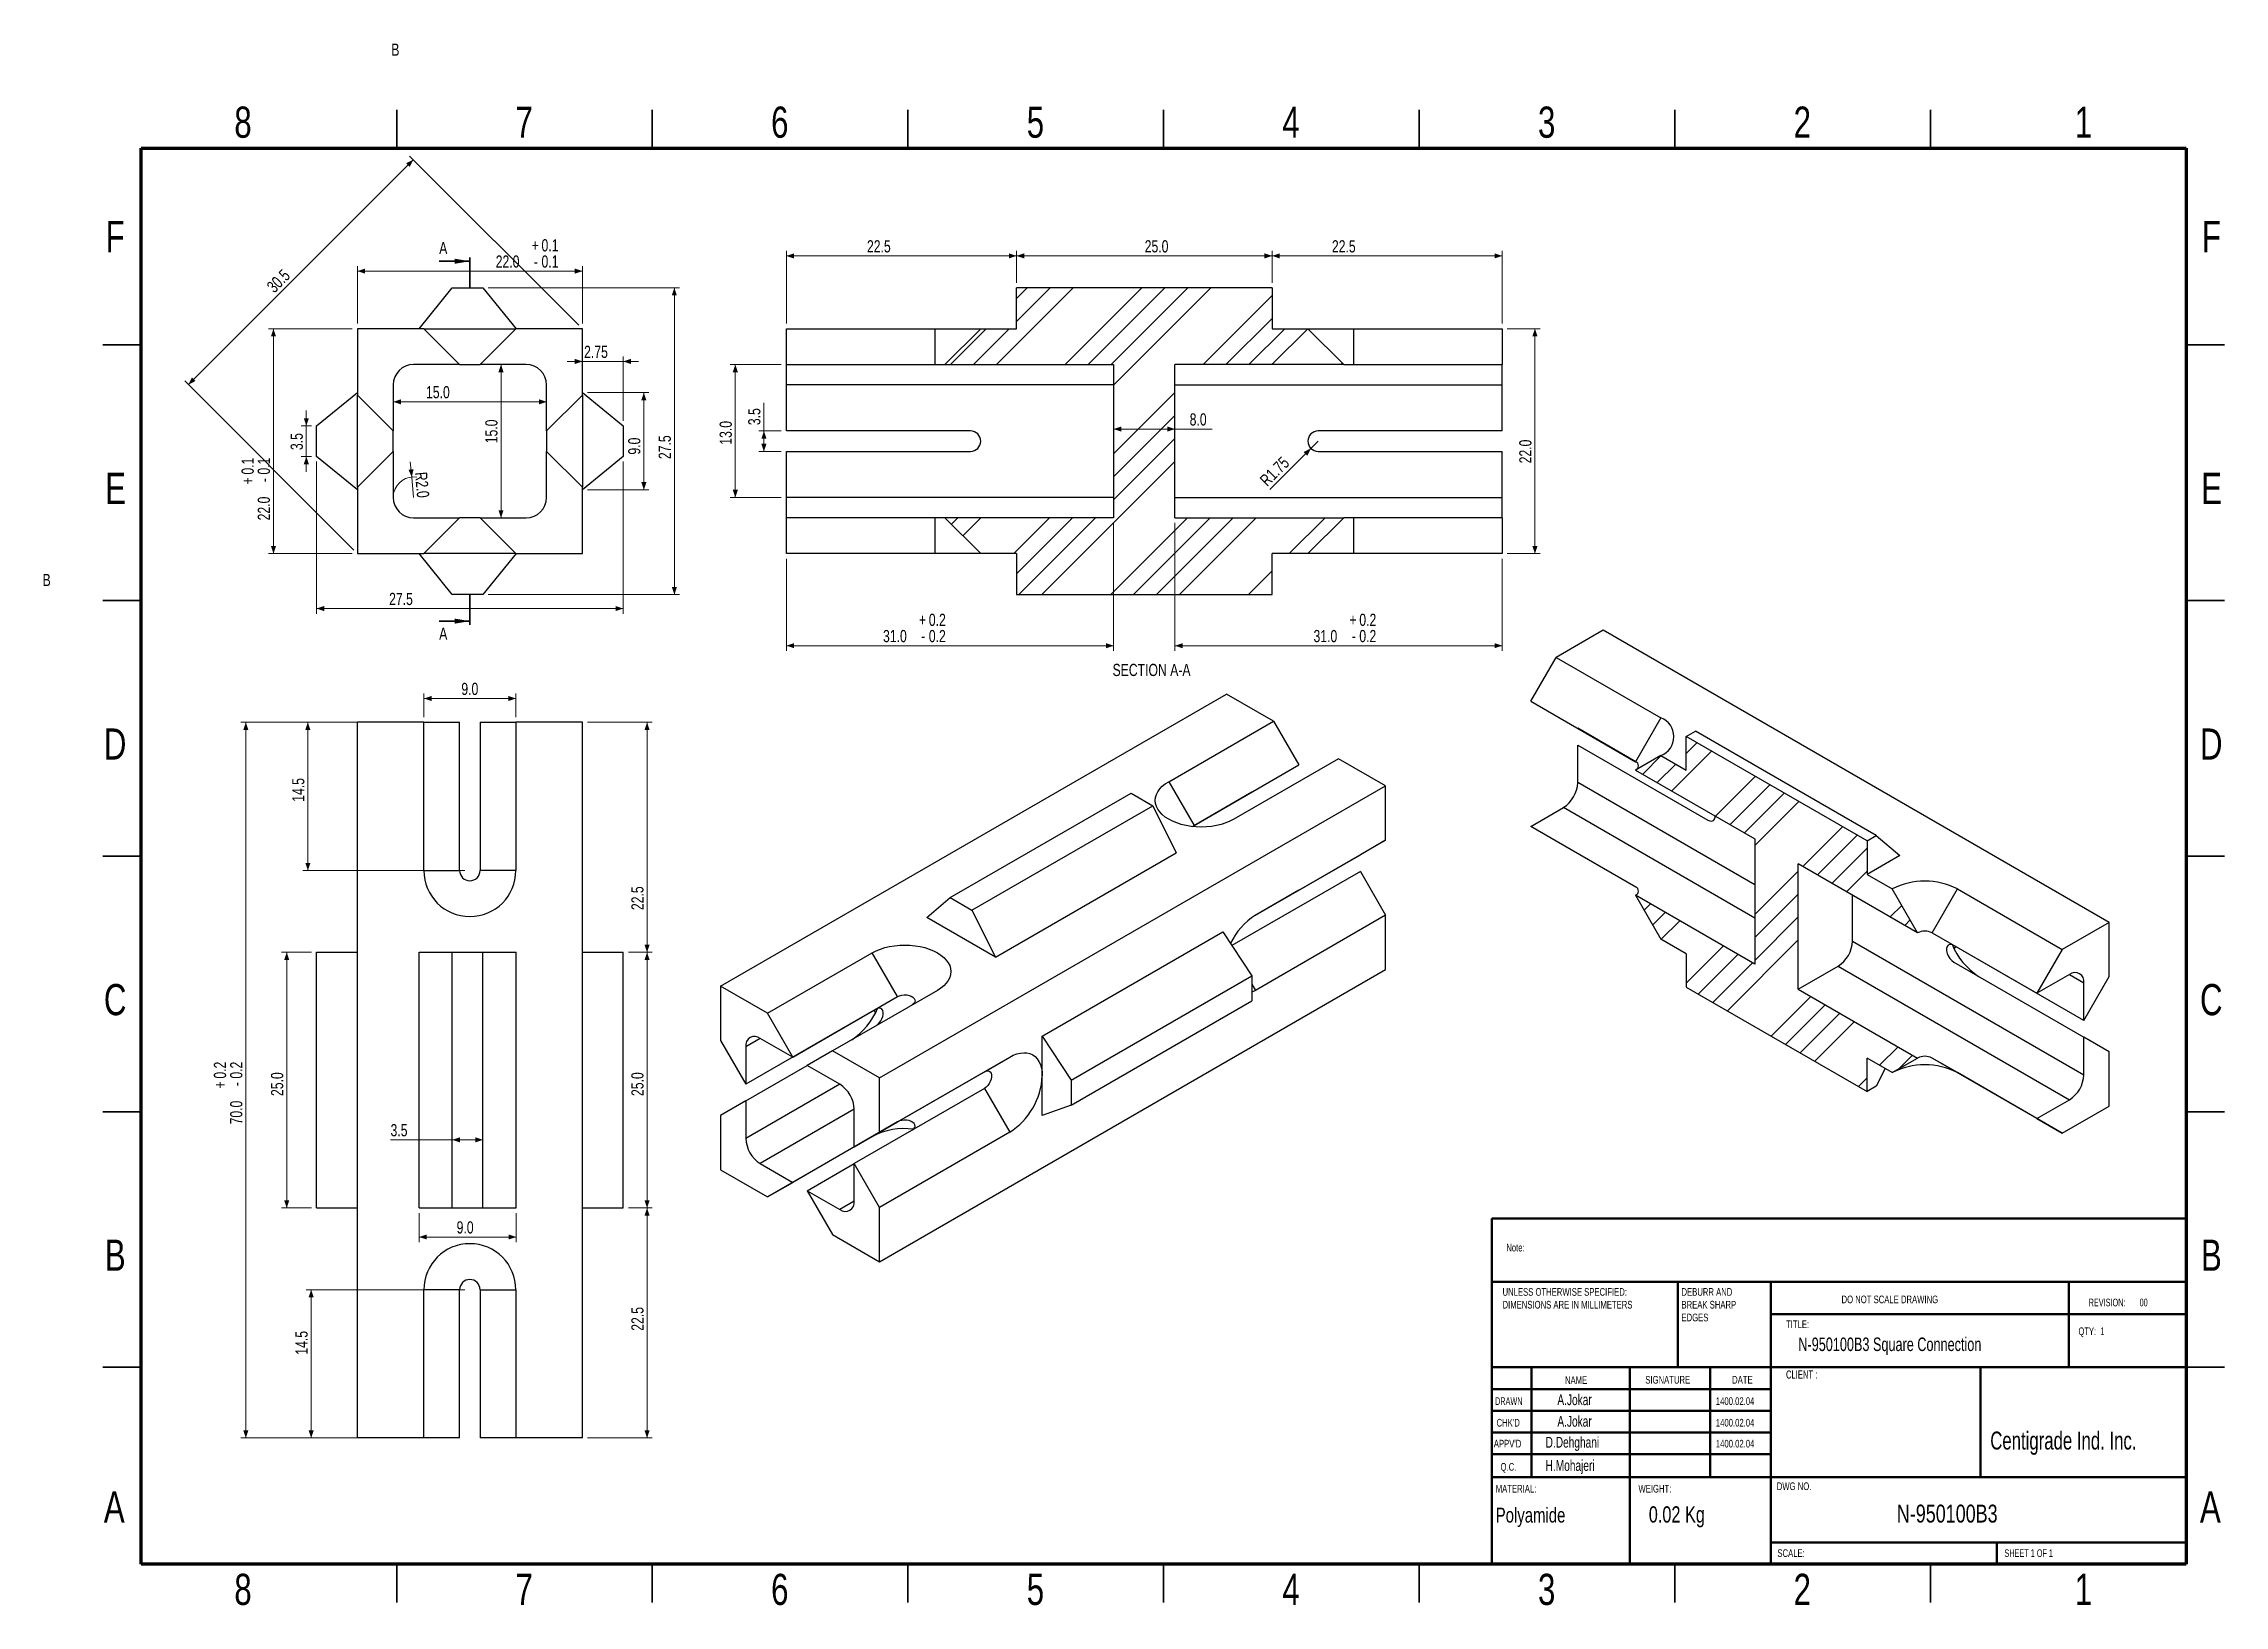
# Model space of a CAD drawing. Header units: millimetres. Extents: x -9 to 418, y 2 to 307.
import ezdxf

# ---------------------------------------------------------------- set-up
doc = ezdxf.new("R2010")
doc.units = ezdxf.units.MM
doc.linetypes.add('CENTER', pattern=[10.16, 6.35, -1.27, 1.27, -1.27])
doc.styles.add('SLDTEXTSTYLE0', font='TXT', dxfattribs={"width": 0.75})
doc.styles.add('SLDTEXTSTYLE1', font='TXT', dxfattribs={"width": 0.686449})
doc.styles.add('SLDTEXTSTYLE2', font='TXT', dxfattribs={"width": 0.652778})
doc.styles.add('SLDTEXTSTYLE3', font='TXT', dxfattribs={"width": 0.6875})
doc.styles.add('SLDTEXTSTYLE4', font='TXT', dxfattribs={"width": 0.7})
doc.styles.add('SLDTEXTSTYLE5', font='TXT', dxfattribs={"width": 0.678571})
doc.dimstyles.new('SLDDIMSTYLE0', dxfattribs={"dimtxt": 2.38125, "dimasz": 1.5, "dimexe": 0, "dimexo": 0.0625, "dimgap": 0.595312, "dimtad": 1, "dimdec": 1, "dimlfac": 0.5, "dimrnd": 1e-09, "dimzin": 4, "dimdsep": 46, "dimtxsty": 'SLDTEXTSTYLE0', "dimsah": 1, "dimcen": 0.09, "dimadec": 0, "dimazin": 1, "dimtfac": 1, "dimtdec": 1, "dimtofl": 0, "dimtmove": 0, "dimatfit": 3, "dimfxl": 0, "dimfrac": 2, "dimtolj": 1, "dimtzin": 12, "dimarcsym": 0})
doc.dimstyles.new('SLDDIMSTYLE1', dxfattribs={"dimtxt": 2.38125, "dimasz": 1.5, "dimexe": 0, "dimexo": 0.0625, "dimgap": 0.595312, "dimtad": 1, "dimlfac": 0.5, "dimrnd": 1e-09, "dimzin": 12, "dimdsep": 46, "dimtxsty": 'SLDTEXTSTYLE0', "dimsah": 1, "dimcen": 0.09, "dimadec": 0, "dimazin": 3, "dimtfac": 1, "dimtmove": 0, "dimatfit": 0, "dimfxl": 0, "dimfrac": 2, "dimtolj": 1, "dimtzin": 12, "dimarcsym": 0})
doc.dimstyles.new('SLDDIMSTYLE2', dxfattribs={"dimtxt": 2.38125, "dimasz": 1.5, "dimexe": 0, "dimexo": 0.0625, "dimgap": 0.595312, "dimtad": 1, "dimdec": 1, "dimlfac": 0.5, "dimrnd": 1e-09, "dimzin": 4, "dimdsep": 46, "dimtxsty": 'SLDTEXTSTYLE0', "dimsah": 1, "dimcen": 0.09, "dimadec": 0, "dimazin": 1, "dimtol": 1, "dimtp": 0.1, "dimtm": 0.1, "dimtfac": 1, "dimtdec": 1, "dimtofl": 0, "dimtmove": 0, "dimatfit": 3, "dimfxl": 0, "dimfrac": 2, "dimtolj": 1, "dimarcsym": 0})
doc.dimstyles.new('SLDDIMSTYLE3', dxfattribs={"dimtxt": 2.38125, "dimasz": 1.5, "dimexe": 0, "dimexo": 0.0625, "dimgap": 0.595312, "dimtad": 1, "dimdec": 1, "dimlfac": 0.5, "dimrnd": 1e-09, "dimzin": 12, "dimdsep": 46, "dimtxsty": 'SLDTEXTSTYLE0', "dimsah": 1, "dimcen": 0.09, "dimadec": 0, "dimazin": 3, "dimtfac": 1, "dimtdec": 1, "dimtofl": 0, "dimtmove": 0, "dimatfit": 3, "dimfxl": 0, "dimfrac": 2, "dimtolj": 1, "dimtzin": 12, "dimarcsym": 0})
doc.dimstyles.new('SLDDIMSTYLE4', dxfattribs={"dimtxt": 2.38125, "dimasz": 1.5, "dimexe": 0, "dimexo": 0.0625, "dimgap": 0.595312, "dimtad": 1, "dimdec": 1, "dimlfac": 0.5, "dimrnd": 1e-09, "dimzin": 12, "dimdsep": 46, "dimtxsty": 'SLDTEXTSTYLE0', "dimsah": 1, "dimcen": 0.09, "dimadec": 0, "dimazin": 3, "dimtfac": 1, "dimtdec": 1, "dimtmove": 0, "dimatfit": 0, "dimfxl": 0, "dimfrac": 2, "dimtolj": 1, "dimtzin": 12, "dimarcsym": 0})
doc.dimstyles.new('SLDDIMSTYLE5', dxfattribs={"dimtxt": 2.38125, "dimasz": 1.5, "dimexe": 0, "dimexo": 0.0625, "dimgap": 0.595312, "dimtad": 1, "dimdec": 1, "dimlfac": 0.5, "dimrnd": 1e-09, "dimzin": 4, "dimdsep": 46, "dimtxsty": 'SLDTEXTSTYLE0', "dimsah": 1, "dimcen": 0, "dimadec": 0, "dimazin": 1, "dimtfac": 1, "dimtdec": 1, "dimtofl": 0, "dimtmove": 0, "dimatfit": 3, "dimfxl": 0, "dimfrac": 2, "dimtolj": 1, "dimtzin": 12, "dimarcsym": 0})
doc.dimstyles.new('SLDDIMSTYLE6', dxfattribs={"dimtxt": 2.38125, "dimasz": 1.5, "dimexe": 0, "dimexo": 0.0625, "dimgap": 0.595312, "dimtad": 1, "dimdec": 1, "dimlfac": 0.5, "dimrnd": 1e-09, "dimzin": 4, "dimdsep": 46, "dimtxsty": 'SLDTEXTSTYLE0', "dimsah": 1, "dimcen": 0.09, "dimadec": 0, "dimazin": 1, "dimtol": 1, "dimtp": 0.2, "dimtm": 0.2, "dimtfac": 1, "dimtdec": 1, "dimtofl": 0, "dimtmove": 0, "dimatfit": 3, "dimfxl": 0, "dimfrac": 2, "dimtolj": 1, "dimarcsym": 0})
doc.dimstyles.new('SLDDIMSTYLE7', dxfattribs={"dimtxt": 2.38125, "dimasz": 1.5, "dimexe": 0, "dimexo": 0.0625, "dimgap": 0.595312, "dimtad": 1, "dimlfac": 0.5, "dimrnd": 1e-09, "dimzin": 12, "dimdsep": 46, "dimtxsty": 'SLDTEXTSTYLE0', "dimsah": 1, "dimcen": 0, "dimadec": 0, "dimazin": 3, "dimtfac": 1, "dimtofl": 0, "dimtmove": 0, "dimatfit": 3, "dimfxl": 0, "dimfrac": 2, "dimtolj": 1, "dimtzin": 12, "dimarcsym": 0})

msp = doc.modelspace()

# ---------------------------------------------------------------- texts
at = {"color": 7, "linetype": 'Continuous', "char_height": 2.381, "attachment_point": 1, "style": 'SLDTEXTSTYLE0'}
for s, insert in [('B', (58.953, 307.432)), ('A', (68.317, 268.639)), ('B', (-9.253, 203.706)), ('A', (68.317, 193.204))]:
    msp.add_mtext(s, dxfattribs=dict(at, insert=insert))
at = {"color": 7, "linetype": 'Continuous', "lineweight": 0}
for s, insert, char_height, attachment_point, style in [('8', (29.939, 295.114), 6.096, 2, 'SLDTEXTSTYLE0'), ('7', (84.939, 295.114), 6.096, 2, 'SLDTEXTSTYLE0'), ('6', (134.939, 295.114), 6.096, 2, 'SLDTEXTSTYLE0'), ('5', (184.939, 295.114), 6.096, 2, 'SLDTEXTSTYLE0'), ('4', (234.939, 295.114), 6.096, 2, 'SLDTEXTSTYLE0'), ('3', (284.939, 295.114), 6.096, 2, 'SLDTEXTSTYLE0'), ('2', (334.939, 295.114), 6.096, 2, 'SLDTEXTSTYLE0'), ('1', (389.939, 295.114), 6.096, 2, 'SLDTEXTSTYLE0'), ('F', (4.937, 272.726), 6.096, 2, 'SLDTEXTSTYLE0'), ('F', (414.937, 272.726), 6.096, 2, 'SLDTEXTSTYLE0'), ('E', (5.011, 223.476), 6.096, 2, 'SLDTEXTSTYLE0'), ('E', (415.011, 223.476), 6.096, 2, 'SLDTEXTSTYLE0'), ('SECTION A-A', (207.653, 186.105), 2.38125, 2, 'SLDTEXTSTYLE0'), ('D', (4.93, 173.476), 6.096, 2, 'SLDTEXTSTYLE0'), ('D', (414.93, 173.476), 6.096, 2, 'SLDTEXTSTYLE0'), ('C', (4.937, 123.476), 6.096, 2, 'SLDTEXTSTYLE0'), ('C', (414.937, 123.476), 6.096, 2, 'SLDTEXTSTYLE0'), ('B', (4.953, 73.476), 6.096, 2, 'SLDTEXTSTYLE0'), ('Note:', (277.032, 72.666), 1.5, 1, 'SLDTEXTSTYLE0'), ('B', (414.953, 73.476), 6.096, 2, 'SLDTEXTSTYLE0'), ('DO NOT SCALE DRAWING', (342.615, 62.533), 1.5, 1, 'SLDTEXTSTYLE0'), ('REVISION:       00', (390.955, 61.935), 1.5, 1, 'SLDTEXTSTYLE2'), ('TITLE:', (331.76, 57.684), 1.5, 1, 'SLDTEXTSTYLE0'), ('QTY:  1', (388.958, 56.305), 1.5, 1, 'SLDTEXTSTYLE5'), ('N-950100B3 Square Connection', (334.169, 54.327), 2.64583, 1, 'SLDTEXTSTYLE4'), ('CLIENT :', (331.76, 47.885), 1.5875, 1, 'SLDTEXTSTYLE4'), ('A.Jokar', (287.033, 43.219), 2.1167, 1, 'SLDTEXTSTYLE4'), ('NAME', (288.522, 46.751), 1.5, 1, 'SLDTEXTSTYLE0'), ('SIGNATURE', (304.234, 46.812), 1.5, 1, 'SLDTEXTSTYLE0'), ('1400.02.04', (318.038, 42.635), 1.5, 1, 'SLDTEXTSTYLE0'), ('DATE', (321.218, 46.812), 1.5, 1, 'SLDTEXTSTYLE0'), ('DRAWN', (274.843, 42.635), 1.5, 1, 'SLDTEXTSTYLE1'), ("CHK'D", (275.139, 38.412), 1.5, 1, 'SLDTEXTSTYLE0'), ('A.Jokar', (287.033, 38.996), 2.1167, 1, 'SLDTEXTSTYLE4'), ('1400.02.04', (318.038, 38.412), 1.5, 1, 'SLDTEXTSTYLE0'), ("APPV'D", (274.602, 34.316), 1.5, 1, 'SLDTEXTSTYLE0'), ('D.Dehghani', (284.734, 34.9), 2.1167, 1, 'SLDTEXTSTYLE4'), ('1400.02.04', (318.038, 34.316), 1.5, 1, 'SLDTEXTSTYLE0'), ('Centigrade Ind. Inc.', (371.708, 35.923), 3.5, 1, 'SLDTEXTSTYLE4'), ('H.Mohajeri', (284.734, 30.36), 2.1167, 1, 'SLDTEXTSTYLE4'), ('Q.C.', (275.915, 29.776), 1.5, 1, 'SLDTEXTSTYLE0'), ('DWG NO.', (329.953, 25.986), 1.5, 1, 'SLDTEXTSTYLE0'), ('A', (4.757, 24.226), 6.096, 2, 'SLDTEXTSTYLE0'), ('MATERIAL:', (274.975, 25.505), 1.5, 1, 'SLDTEXTSTYLE0'), ('WEIGHT:', (302.894, 25.503), 1.4986, 1, 'SLDTEXTSTYLE0'), ('0.02 Kg', (304.912, 21.312), 3.175, 1, 'SLDTEXTSTYLE0'), ('N-950100B3', (353.433, 21.64), 3.5, 1, 'SLDTEXTSTYLE0'), ('A', (414.757, 24.226), 6.096, 2, 'SLDTEXTSTYLE0'), ('Polyamide', (274.975, 21.049), 2.9104, 1, 'SLDTEXTSTYLE0'), ('SCALE:', (330.074, 12.9), 1.5, 1, 'SLDTEXTSTYLE0'), ('SHEET 1 OF 1', (374.478, 12.9), 1.5, 1, 'SLDTEXTSTYLE3'), ('8', (29.939, 8.114), 6.096, 2, 'SLDTEXTSTYLE0'), ('7', (84.939, 8.114), 6.096, 2, 'SLDTEXTSTYLE0'), ('6', (134.939, 8.114), 6.096, 2, 'SLDTEXTSTYLE0'), ('5', (184.939, 8.114), 6.096, 2, 'SLDTEXTSTYLE0'), ('4', (234.939, 8.114), 6.096, 2, 'SLDTEXTSTYLE0'), ('3', (284.939, 8.114), 6.096, 2, 'SLDTEXTSTYLE0'), ('2', (334.939, 8.114), 6.096, 2, 'SLDTEXTSTYLE0'), ('1', (389.939, 8.114), 6.096, 2, 'SLDTEXTSTYLE0')]:
    msp.add_mtext(s, dxfattribs=dict(at, insert=insert, char_height=char_height, attachment_point=attachment_point, style=style))

# ---------------------------------------------------------------- blocks, each defined once
blk = doc.blocks.new('SW_NOTE_0')
at = {"color": 0, "linetype": 'Continuous', "lineweight": 0, "char_height": 1.5, "attachment_point": 1, "style": 'SLDTEXTSTYLE0'}
for s, insert in [('UNLESS OTHERWISE SPECIFIED:', (0, 1.93)), ('DIMENSIONS ARE IN MILLIMETERS', (0, -0.57))]:
    blk.add_mtext(s, dxfattribs=dict(at, insert=insert))
blk = doc.blocks.new('SW_NOTE_0_1')
at = {"color": 0, "linetype": 'Continuous', "lineweight": 0, "char_height": 1.5, "attachment_point": 1, "style": 'SLDTEXTSTYLE0'}
for s, insert in [('DEBURR AND', (0, 1.93)), ('BREAK SHARP', (0, -0.57)), ('EDGES', (0, -3.07))]:
    blk.add_mtext(s, dxfattribs=dict(at, insert=insert))
blk = doc.blocks.new('_D')
at = {"color": 7, "linetype": 'Continuous', "lineweight": 0}
for p, q in [((97.32, 239.16), (109.35, 239.16)), ((108.35, 239.16), (108.35, 220.16)), ((97.32, 220.16), (109.35, 220.16))]:
    blk.add_line(p, q, dxfattribs=at)
at = {"color": 7, "linetype": 'Continuous', "lineweight": 18}
for points in [[(108.35, 239.16), (107.85, 237.66), (108.85, 237.66)], [(108.35, 220.16), (108.85, 221.66), (107.85, 221.66)]]:
    blk.add_solid(points, dxfattribs=at)
at = {"color": 7, "linetype": 'Continuous', "lineweight": 18, "insert": (105.28, 227.04), "char_height": 2.381, "attachment_point": 1, "rotation": 90, "style": 'SLDTEXTSTYLE0'}
blk.add_mtext('9.0', dxfattribs=at)
blk = doc.blocks.new('_D_1')
at = {"color": 7, "linetype": 'Continuous', "lineweight": 0}
for p, q in [((96.32, 245.26), (93.32, 245.26)), ((96.32, 240.16), (96.32, 246.26)), ((104.32, 245.26), (96.32, 245.26)), ((104.32, 233.66), (104.32, 246.26)), ((104.32, 245.26), (107.32, 245.26))]:
    blk.add_line(p, q, dxfattribs=at)
at = {"color": 7, "linetype": 'Continuous', "lineweight": 18}
for points in [[(96.32, 245.26), (94.82, 245.76), (94.82, 244.76)], [(104.32, 245.26), (105.82, 244.76), (105.82, 245.76)]]:
    blk.add_solid(points, dxfattribs=at)
at = {"color": 7, "linetype": 'Continuous', "lineweight": 18, "insert": (96.66, 248.33), "char_height": 2.381, "attachment_point": 1, "style": 'SLDTEXTSTYLE0'}
blk.add_mtext('2.75', dxfattribs=at)
blk = doc.blocks.new('_D_2')
at = {"color": 7, "linetype": 'Continuous', "lineweight": 0}
for p, q in [((52.32, 252.66), (52.32, 263.93)), ((96.32, 262.93), (52.32, 262.93)), ((96.32, 252.66), (96.32, 263.93))]:
    blk.add_line(p, q, dxfattribs=at)
at = {"color": 7, "linetype": 'Continuous', "lineweight": 18}
for points in [[(52.32, 262.93), (53.82, 262.43), (53.82, 263.43)], [(96.32, 262.93), (94.82, 263.43), (94.82, 262.43)]]:
    blk.add_solid(points, dxfattribs=at)
at = {"color": 7, "linetype": 'Continuous', "lineweight": 18, "attachment_point": 1, "style": 'SLDTEXTSTYLE0'}
for s, insert, char_height in [('+', (86.41, 269.17), 2.38), ('0.1', (88.33, 269.17), 2.381), ('22.0', (79.37, 266), 2.381), ('-', (86.84, 266), 2.38), ('0.1', (88.33, 266), 2.381)]:
    blk.add_mtext(s, dxfattribs=dict(at, insert=insert, char_height=char_height))
blk = doc.blocks.new('_D_3')
at = {"color": 7, "linetype": 'Continuous', "lineweight": 0}
for p, q in [((51.32, 251.66), (34.9, 251.66)), ((35.9, 251.66), (35.9, 207.66)), ((51.32, 207.66), (34.9, 207.66))]:
    blk.add_line(p, q, dxfattribs=at)
at = {"color": 7, "linetype": 'Continuous', "lineweight": 18}
for points in [[(35.9, 251.66), (35.4, 250.16), (36.4, 250.16)], [(35.9, 207.66), (36.4, 209.16), (35.4, 209.16)]]:
    blk.add_solid(points, dxfattribs=at)
at = {"color": 7, "linetype": 'Continuous', "lineweight": 18, "attachment_point": 1, "rotation": 90, "style": 'SLDTEXTSTYLE0'}
for s, insert, char_height in [('0.1', (29.66, 223.13), 2.381), ('0.1', (32.83, 223.13), 2.381), ('+', (29.66, 221.2), 2.38), ('-', (32.83, 221.64), 2.38), ('22.0', (32.83, 214.17), 2.381)]:
    blk.add_mtext(s, dxfattribs=dict(at, insert=insert, char_height=char_height))
blk = doc.blocks.new('_D_4')
at = {"color": 7, "linetype": 'Continuous', "lineweight": 0}
for p, q in [((44.32, 225.66), (44.32, 195.92)), ((104.32, 225.66), (104.32, 195.92)), ((44.32, 196.92), (104.32, 196.92))]:
    blk.add_line(p, q, dxfattribs=at)
at = {"color": 7, "linetype": 'Continuous', "lineweight": 18}
for points in [[(44.32, 196.92), (45.82, 196.42), (45.82, 197.42)], [(104.32, 196.92), (102.82, 197.42), (102.82, 196.42)]]:
    blk.add_solid(points, dxfattribs=at)
at = {"color": 7, "linetype": 'Continuous', "lineweight": 18, "insert": (58.52, 199.99), "char_height": 2.381, "attachment_point": 1, "style": 'SLDTEXTSTYLE0'}
blk.add_mtext('27.5', dxfattribs=at)
blk = doc.blocks.new('_D_5')
at = {"color": 7, "linetype": 'Continuous', "lineweight": 0}
for p, q in [((77.88, 259.66), (115.32, 259.66)), ((114.32, 199.66), (114.32, 259.66)), ((77.88, 199.66), (115.32, 199.66))]:
    blk.add_line(p, q, dxfattribs=at)
at = {"color": 7, "linetype": 'Continuous', "lineweight": 18}
for points in [[(114.32, 259.66), (113.82, 258.16), (114.82, 258.16)], [(114.32, 199.66), (114.82, 201.16), (113.82, 201.16)]]:
    blk.add_solid(points, dxfattribs=at)
at = {"color": 7, "linetype": 'Continuous', "lineweight": 18, "insert": (111.25, 226.16), "char_height": 2.381, "attachment_point": 1, "rotation": 90, "style": 'SLDTEXTSTYLE0'}
blk.add_mtext('27.5', dxfattribs=at)
blk = doc.blocks.new('_D_6')
at = {"color": 7, "linetype": 'Continuous', "lineweight": 0}
for p, q in [((42.33, 232.66), (42.33, 235.66)), ((43.32, 232.66), (41.33, 232.66)), ((42.33, 226.66), (42.33, 232.66)), ((43.32, 226.66), (41.33, 226.66)), ((42.33, 226.66), (42.33, 223.66))]:
    blk.add_line(p, q, dxfattribs=at)
at = {"color": 7, "linetype": 'Continuous', "lineweight": 18}
for points in [[(42.33, 232.66), (42.83, 234.16), (41.83, 234.16)], [(42.33, 226.66), (41.83, 225.16), (42.83, 225.16)]]:
    blk.add_solid(points, dxfattribs=at)
at = {"color": 7, "linetype": 'Continuous', "lineweight": 18, "insert": (39.26, 227.92), "char_height": 2.381, "attachment_point": 1, "rotation": 90, "style": 'SLDTEXTSTYLE0'}
blk.add_mtext('3.5', dxfattribs=at)
blk = doc.blocks.new('_D_7')
at = {"color": 7, "linetype": 'Continuous', "lineweight": 0}
blk.add_line((80.41, 214.66), (80.41, 244.66), dxfattribs=at)
at = {"color": 7, "linetype": 'Continuous', "lineweight": 18}
for points in [[(80.41, 244.66), (79.91, 243.16), (80.91, 243.16)], [(80.41, 214.66), (80.91, 216.16), (79.91, 216.16)]]:
    blk.add_solid(points, dxfattribs=at)
at = {"color": 7, "linetype": 'Continuous', "lineweight": 18, "insert": (77.34, 229.25), "char_height": 2.381, "attachment_point": 1, "rotation": 90, "style": 'SLDTEXTSTYLE0'}
blk.add_mtext('15.0', dxfattribs=at)
blk = doc.blocks.new('_D_8')
at = {"color": 7, "linetype": 'Continuous', "lineweight": 0}
blk.add_line((89.32, 237.36), (59.32, 237.36), dxfattribs=at)
at = {"color": 7, "linetype": 'Continuous', "lineweight": 18}
for points in [[(59.32, 237.36), (60.82, 236.86), (60.82, 237.86)], [(89.32, 237.36), (87.82, 237.86), (87.82, 236.86)]]:
    blk.add_solid(points, dxfattribs=at)
at = {"color": 7, "linetype": 'Continuous', "lineweight": 18, "insert": (65.74, 240.43), "char_height": 2.381, "attachment_point": 1, "style": 'SLDTEXTSTYLE0'}
blk.add_mtext('15.0', dxfattribs=at)
blk = doc.blocks.new('_D_9')
at = {"color": 7, "linetype": 'Continuous', "lineweight": 0}
for q in [(62.67, 225.63), (63.32, 218.66)]:
    blk.add_line((62.95, 222.64), q, dxfattribs=at)
at = {"color": 7, "linetype": 'Continuous', "lineweight": 18}
blk.add_arc((63.32, 218.66), 4, 81.2678, 165.9638, dxfattribs=at)
blk.add_solid([(62.95, 222.64), (63.31, 224.18), (62.31, 224.09)], dxfattribs=at)
at = {"color": 7, "linetype": 'Continuous', "lineweight": 18, "insert": (65.93, 223.74), "char_height": 2.381, "attachment_point": 1, "rotation": 275.3041, "style": 'SLDTEXTSTYLE0'}
blk.add_mtext('R2.0', dxfattribs=at)
blk = doc.blocks.new('_D_10')
at = {"color": 7, "linetype": 'Continuous', "lineweight": 0}
for p, q in [((63.25, 284.73), (19.25, 240.73)), ((95.61, 252.37), (62.54, 285.44)), ((51.61, 208.37), (18.54, 241.44))]:
    blk.add_line(p, q, dxfattribs=at)
at = {"color": 7, "linetype": 'Continuous', "lineweight": 18}
for points in [[(63.25, 284.73), (61.83, 284.02), (62.54, 283.32)], [(19.25, 240.73), (20.66, 241.44), (19.96, 242.14)]]:
    blk.add_solid(points, dxfattribs=at)
at = {"color": 7, "linetype": 'Continuous', "lineweight": 18, "insert": (34.38, 260.2), "char_height": 2.381, "attachment_point": 1, "rotation": 45, "style": 'SLDTEXTSTYLE0'}
blk.add_mtext('30.5', dxfattribs=at)
blk = doc.blocks.new('_D_11')
at = {"color": 7, "linetype": 'Continuous', "lineweight": 0}
for p, q in [((200.24, 213.66), (200.24, 188.66)), ((136.24, 206.66), (136.24, 188.66)), ((200.24, 189.66), (136.24, 189.66))]:
    blk.add_line(p, q, dxfattribs=at)
at = {"color": 7, "linetype": 'Continuous', "lineweight": 18}
for points in [[(136.24, 189.66), (137.74, 189.16), (137.74, 190.16)], [(200.24, 189.66), (198.74, 190.16), (198.74, 189.16)]]:
    blk.add_solid(points, dxfattribs=at)
at = {"color": 7, "linetype": 'Continuous', "lineweight": 18, "attachment_point": 1, "style": 'SLDTEXTSTYLE0'}
for s, insert, char_height in [('31.0', (155.13, 192.73), 2.381), ('+', (162.16, 195.91), 2.38), ('0.2', (164.09, 195.91), 2.381), ('0.2', (164.09, 192.73), 2.381), ('-', (162.6, 192.73), 2.38)]:
    blk.add_mtext(s, dxfattribs=dict(at, insert=insert, char_height=char_height))
blk = doc.blocks.new('_D_12')
at = {"color": 7, "linetype": 'Continuous', "lineweight": 0}
for p, q in [((212.24, 213.66), (212.24, 188.66)), ((276.24, 206.66), (276.24, 188.66)), ((212.24, 189.66), (276.24, 189.66))]:
    blk.add_line(p, q, dxfattribs=at)
at = {"color": 7, "linetype": 'Continuous', "lineweight": 18}
for points in [[(212.24, 189.66), (213.74, 189.16), (213.74, 190.16)], [(276.24, 189.66), (274.74, 190.16), (274.74, 189.16)]]:
    blk.add_solid(points, dxfattribs=at)
at = {"color": 7, "linetype": 'Continuous', "lineweight": 18, "attachment_point": 1, "style": 'SLDTEXTSTYLE0'}
for s, insert, char_height in [('31.0', (239.33, 192.73), 2.381), ('+', (246.37, 195.91), 2.38), ('0.2', (248.29, 195.91), 2.381), ('0.2', (248.29, 192.73), 2.381), ('-', (246.8, 192.73), 2.38)]:
    blk.add_mtext(s, dxfattribs=dict(at, insert=insert, char_height=char_height))
blk = doc.blocks.new('_D_13')
at = {"color": 7, "linetype": 'Continuous', "lineweight": 0}
for p, q in [((200.24, 232.04), (212.24, 232.04)), ((212.24, 232.04), (219.51, 232.04))]:
    blk.add_line(p, q, dxfattribs=at)
at = {"color": 7, "linetype": 'Continuous', "lineweight": 18}
for points in [[(200.24, 232.04), (201.74, 231.54), (201.74, 232.54)], [(212.24, 232.04), (210.74, 232.54), (210.74, 231.54)]]:
    blk.add_solid(points, dxfattribs=at)
at = {"color": 7, "linetype": 'Continuous', "lineweight": 18, "insert": (215.11, 235.11), "char_height": 2.381, "attachment_point": 1, "style": 'SLDTEXTSTYLE0'}
blk.add_mtext('8.0', dxfattribs=at)
blk = doc.blocks.new('_D_14')
at = {"color": 7, "linetype": 'Continuous', "lineweight": 0}
for p, q in [((181.24, 260.66), (181.24, 266.9)), ((231.24, 265.9), (181.24, 265.9)), ((231.24, 260.66), (231.24, 266.9))]:
    blk.add_line(p, q, dxfattribs=at)
at = {"color": 7, "linetype": 'Continuous', "lineweight": 18}
for points in [[(181.24, 265.9), (182.74, 265.4), (182.74, 266.4)], [(231.24, 265.9), (229.74, 266.4), (229.74, 265.4)]]:
    blk.add_solid(points, dxfattribs=at)
at = {"color": 7, "linetype": 'Continuous', "lineweight": 18, "insert": (206.31, 268.97), "char_height": 2.381, "attachment_point": 1, "style": 'SLDTEXTSTYLE0'}
blk.add_mtext('25.0', dxfattribs=at)
blk = doc.blocks.new('_D_15')
at = {"color": 7, "linetype": 'Continuous', "lineweight": 0}
for p, q in [((136.24, 252.66), (136.24, 266.9)), ((181.24, 265.9), (136.24, 265.9)), ((181.24, 260.66), (181.24, 266.9))]:
    blk.add_line(p, q, dxfattribs=at)
at = {"color": 7, "linetype": 'Continuous', "lineweight": 18}
for points in [[(136.24, 265.9), (137.74, 265.4), (137.74, 266.4)], [(181.24, 265.9), (179.74, 266.4), (179.74, 265.4)]]:
    blk.add_solid(points, dxfattribs=at)
at = {"color": 7, "linetype": 'Continuous', "lineweight": 18, "insert": (151.99, 268.97), "char_height": 2.381, "attachment_point": 1, "style": 'SLDTEXTSTYLE0'}
blk.add_mtext('22.5', dxfattribs=at)
blk = doc.blocks.new('_D_16')
at = {"color": 7, "linetype": 'Continuous', "lineweight": 0}
for p, q in [((231.24, 260.66), (231.24, 266.9)), ((276.24, 265.9), (231.24, 265.9)), ((276.24, 252.66), (276.24, 266.9))]:
    blk.add_line(p, q, dxfattribs=at)
at = {"color": 7, "linetype": 'Continuous', "lineweight": 18}
for points in [[(231.24, 265.9), (232.74, 265.4), (232.74, 266.4)], [(276.24, 265.9), (274.74, 266.4), (274.74, 265.4)]]:
    blk.add_solid(points, dxfattribs=at)
at = {"color": 7, "linetype": 'Continuous', "lineweight": 18, "insert": (242.93, 268.97), "char_height": 2.381, "attachment_point": 1, "style": 'SLDTEXTSTYLE0'}
blk.add_mtext('22.5', dxfattribs=at)
blk = doc.blocks.new('_D_17')
at = {"color": 7, "linetype": 'Continuous', "lineweight": 0}
for p, q in [((277.24, 251.66), (283.65, 251.66)), ((282.65, 251.66), (282.65, 207.66)), ((277.24, 207.66), (283.65, 207.66))]:
    blk.add_line(p, q, dxfattribs=at)
at = {"color": 7, "linetype": 'Continuous', "lineweight": 18}
for points in [[(282.65, 251.66), (282.15, 250.16), (283.15, 250.16)], [(282.65, 207.66), (283.15, 209.16), (282.15, 209.16)]]:
    blk.add_solid(points, dxfattribs=at)
at = {"color": 7, "linetype": 'Continuous', "lineweight": 18, "insert": (279.58, 225.32), "char_height": 2.381, "attachment_point": 1, "rotation": 90, "style": 'SLDTEXTSTYLE0'}
blk.add_mtext('22.0', dxfattribs=at)
blk = doc.blocks.new('_D_18')
at = {"color": 7, "linetype": 'Continuous', "lineweight": 0}
for p, q in [((135.24, 244.66), (125.24, 244.66)), ((126.24, 244.66), (126.24, 218.66)), ((135.24, 218.66), (125.24, 218.66))]:
    blk.add_line(p, q, dxfattribs=at)
at = {"color": 7, "linetype": 'Continuous', "lineweight": 18}
for points in [[(126.24, 244.66), (125.74, 243.16), (126.74, 243.16)], [(126.24, 218.66), (126.74, 220.16), (125.74, 220.16)]]:
    blk.add_solid(points, dxfattribs=at)
at = {"color": 7, "linetype": 'Continuous', "lineweight": 18, "insert": (123.17, 228.97), "char_height": 2.381, "attachment_point": 1, "rotation": 90, "style": 'SLDTEXTSTYLE0'}
blk.add_mtext('13.0', dxfattribs=at)
blk = doc.blocks.new('_D_19')
at = {"color": 7, "linetype": 'Continuous', "lineweight": 0}
for p, q in [((131.83, 231.66), (131.83, 237.19)), ((135.24, 231.66), (130.83, 231.66)), ((131.83, 227.66), (131.83, 231.66)), ((135.24, 227.66), (130.83, 227.66))]:
    blk.add_line(p, q, dxfattribs=at)
at = {"color": 7, "linetype": 'Continuous', "lineweight": 18}
for points in [[(131.83, 231.66), (131.33, 230.16), (132.33, 230.16)], [(131.83, 227.66), (132.33, 229.16), (131.33, 229.16)]]:
    blk.add_solid(points, dxfattribs=at)
at = {"color": 7, "linetype": 'Continuous', "lineweight": 18, "insert": (128.76, 232.8), "char_height": 2.381, "attachment_point": 1, "rotation": 90, "style": 'SLDTEXTSTYLE0'}
blk.add_mtext('3.5', dxfattribs=at)
blk = doc.blocks.new('_D_20')
at = {"color": 7, "linetype": 'Continuous', "lineweight": 0}
for q in [(230.76, 220.18), (240.24, 229.66)]:
    blk.add_line((238.82, 228.25), q, dxfattribs=at)
at = {"color": 7, "linetype": 'Continuous', "lineweight": 18}
blk.add_solid([(238.82, 228.25), (237.41, 227.54), (238.11, 226.83)], dxfattribs=at)
at = {"color": 7, "linetype": 'Continuous', "lineweight": 18, "insert": (228.61, 222.33), "char_height": 2.381, "attachment_point": 1, "rotation": 45, "style": 'SLDTEXTSTYLE0'}
blk.add_mtext('R1.75', dxfattribs=at)
blk = doc.blocks.new('_D_21')
at = {"color": 7, "linetype": 'Continuous', "lineweight": 0}
for p, q in [((51.32, 174.68), (29.5, 174.68)), ((30.5, 174.68), (30.5, 34.68)), ((51.32, 34.68), (29.5, 34.68))]:
    blk.add_line(p, q, dxfattribs=at)
at = {"color": 7, "linetype": 'Continuous', "lineweight": 18}
for points in [[(30.5, 174.68), (30, 173.18), (31, 173.18)], [(30.5, 34.68), (31, 36.18), (30, 36.18)]]:
    blk.add_solid(points, dxfattribs=at)
at = {"color": 7, "linetype": 'Continuous', "lineweight": 18, "attachment_point": 1, "rotation": 90, "style": 'SLDTEXTSTYLE0'}
for s, insert, char_height in [('0.2', (24.25, 104.97), 2.381), ('0.2', (27.43, 104.97), 2.381), ('+', (24.25, 103.05), 2.38), ('-', (27.43, 103.48), 2.38), ('70.0', (27.43, 96.01), 2.381)]:
    blk.add_mtext(s, dxfattribs=dict(at, insert=insert, char_height=char_height))
blk = doc.blocks.new('_D_22')
at = {"color": 7, "linetype": 'Continuous', "lineweight": 0}
for p, q in [((43.32, 129.68), (37.49, 129.68)), ((38.49, 79.68), (38.49, 129.68)), ((43.32, 79.68), (37.49, 79.68))]:
    blk.add_line(p, q, dxfattribs=at)
at = {"color": 7, "linetype": 'Continuous', "lineweight": 18}
for points in [[(38.49, 129.68), (37.99, 128.18), (38.99, 128.18)], [(38.49, 79.68), (38.99, 81.18), (37.99, 81.18)]]:
    blk.add_solid(points, dxfattribs=at)
at = {"color": 7, "linetype": 'Continuous', "lineweight": 18, "insert": (35.42, 101.57), "char_height": 2.381, "attachment_point": 1, "rotation": 90, "style": 'SLDTEXTSTYLE0'}
blk.add_mtext('25.0', dxfattribs=at)
blk = doc.blocks.new('_D_23')
at = {"color": 7, "linetype": 'Continuous', "lineweight": 0}
for p, q in [((64.38, 78.68), (64.38, 72.99)), ((83.38, 78.68), (83.38, 72.99)), ((83.38, 73.99), (64.38, 73.99))]:
    blk.add_line(p, q, dxfattribs=at)
at = {"color": 7, "linetype": 'Continuous', "lineweight": 18}
for points in [[(64.38, 73.99), (65.88, 73.49), (65.88, 74.49)], [(83.38, 73.99), (81.88, 74.49), (81.88, 73.49)]]:
    blk.add_solid(points, dxfattribs=at)
at = {"color": 7, "linetype": 'Continuous', "lineweight": 18, "insert": (71.73, 77.06), "char_height": 2.381, "attachment_point": 1, "style": 'SLDTEXTSTYLE0'}
blk.add_mtext('9.0', dxfattribs=at)
blk = doc.blocks.new('_D_24')
at = {"color": 7, "linetype": 'Continuous', "lineweight": 0}
for p, q in [((70.88, 93), (58.8, 93)), ((76.88, 93), (70.88, 93))]:
    blk.add_line(p, q, dxfattribs=at)
at = {"color": 7, "linetype": 'Continuous', "lineweight": 18}
for points in [[(70.88, 93), (72.38, 92.5), (72.38, 93.5)], [(76.88, 93), (75.38, 93.5), (75.38, 92.5)]]:
    blk.add_solid(points, dxfattribs=at)
at = {"color": 7, "linetype": 'Continuous', "lineweight": 18, "insert": (58.8, 96.07), "char_height": 2.381, "attachment_point": 1, "style": 'SLDTEXTSTYLE0'}
blk.add_mtext('3.5', dxfattribs=at)
blk = doc.blocks.new('_D_25')
at = {"color": 7, "linetype": 'Continuous', "lineweight": 0}
for p, q in [((105.32, 129.68), (109.97, 129.68)), ((108.97, 79.68), (108.97, 129.68)), ((105.32, 79.68), (109.97, 79.68))]:
    blk.add_line(p, q, dxfattribs=at)
at = {"color": 7, "linetype": 'Continuous', "lineweight": 18}
for points in [[(108.97, 129.68), (108.47, 128.18), (109.47, 128.18)], [(108.97, 79.68), (109.47, 81.18), (108.47, 81.18)]]:
    blk.add_solid(points, dxfattribs=at)
at = {"color": 7, "linetype": 'Continuous', "lineweight": 18, "insert": (105.9, 101.57), "char_height": 2.381, "attachment_point": 1, "rotation": 90, "style": 'SLDTEXTSTYLE0'}
blk.add_mtext('25.0', dxfattribs=at)
blk = doc.blocks.new('_D_26')
at = {"color": 7, "linetype": 'Continuous', "lineweight": 0}
for p, q in [((105.32, 79.68), (109.97, 79.68)), ((108.97, 79.68), (108.97, 34.68)), ((97.32, 34.68), (109.97, 34.68))]:
    blk.add_line(p, q, dxfattribs=at)
at = {"color": 7, "linetype": 'Continuous', "lineweight": 18}
for points in [[(108.97, 79.68), (108.47, 78.18), (109.47, 78.18)], [(108.97, 34.68), (109.47, 36.18), (108.47, 36.18)]]:
    blk.add_solid(points, dxfattribs=at)
at = {"color": 7, "linetype": 'Continuous', "lineweight": 18, "insert": (105.9, 55.65), "char_height": 2.381, "attachment_point": 1, "rotation": 90, "style": 'SLDTEXTSTYLE0'}
blk.add_mtext('22.5', dxfattribs=at)
blk = doc.blocks.new('_D_27')
at = {"color": 7, "linetype": 'Continuous', "lineweight": 0}
for p, q in [((97.32, 174.68), (109.97, 174.68)), ((108.97, 129.68), (108.97, 174.68)), ((105.32, 129.68), (109.97, 129.68))]:
    blk.add_line(p, q, dxfattribs=at)
at = {"color": 7, "linetype": 'Continuous', "lineweight": 18}
for points in [[(108.97, 174.68), (108.47, 173.18), (109.47, 173.18)], [(108.97, 129.68), (109.47, 131.18), (108.47, 131.18)]]:
    blk.add_solid(points, dxfattribs=at)
at = {"color": 7, "linetype": 'Continuous', "lineweight": 18, "insert": (105.9, 137.94), "char_height": 2.381, "attachment_point": 1, "rotation": 90, "style": 'SLDTEXTSTYLE0'}
blk.add_mtext('22.5', dxfattribs=at)
blk = doc.blocks.new('_D_28')
at = {"color": 7, "linetype": 'Continuous', "lineweight": 0}
for p, q in [((64.32, 174.68), (41.63, 174.68)), ((42.63, 145.68), (42.63, 174.68)), ((73.32, 145.68), (41.63, 145.68))]:
    blk.add_line(p, q, dxfattribs=at)
at = {"color": 7, "linetype": 'Continuous', "lineweight": 18}
for points in [[(42.63, 174.68), (42.13, 173.18), (43.13, 173.18)], [(42.63, 145.68), (43.13, 147.18), (42.13, 147.18)]]:
    blk.add_solid(points, dxfattribs=at)
at = {"color": 7, "linetype": 'Continuous', "lineweight": 18, "insert": (39.56, 159.12), "char_height": 2.381, "attachment_point": 1, "rotation": 90, "style": 'SLDTEXTSTYLE0'}
blk.add_mtext('14.5', dxfattribs=at)
blk = doc.blocks.new('_D_29')
at = {"color": 7, "linetype": 'Continuous', "lineweight": 0}
for p, q in [((65.32, 175.68), (65.32, 180.33)), ((83.32, 179.33), (65.32, 179.33)), ((83.32, 175.68), (83.32, 180.33))]:
    blk.add_line(p, q, dxfattribs=at)
at = {"color": 7, "linetype": 'Continuous', "lineweight": 18}
for points in [[(65.32, 179.33), (66.82, 178.83), (66.82, 179.83)], [(83.32, 179.33), (81.82, 179.83), (81.82, 178.83)]]:
    blk.add_solid(points, dxfattribs=at)
at = {"color": 7, "linetype": 'Continuous', "lineweight": 18, "insert": (72.65, 182.4), "char_height": 2.381, "attachment_point": 1, "style": 'SLDTEXTSTYLE0'}
blk.add_mtext('9.0', dxfattribs=at)
blk = doc.blocks.new('_D_30')
at = {"color": 7, "linetype": 'Continuous', "lineweight": 0}
for p, q in [((73.32, 63.68), (42.28, 63.68)), ((43.28, 63.68), (43.28, 34.68)), ((64.32, 34.68), (42.28, 34.68))]:
    blk.add_line(p, q, dxfattribs=at)
at = {"color": 7, "linetype": 'Continuous', "lineweight": 18}
for points in [[(43.28, 63.68), (42.78, 62.18), (43.78, 62.18)], [(43.28, 34.68), (43.78, 36.18), (42.78, 36.18)]]:
    blk.add_solid(points, dxfattribs=at)
at = {"color": 7, "linetype": 'Continuous', "lineweight": 18, "insert": (40.21, 50.97), "char_height": 2.381, "attachment_point": 1, "rotation": 90, "style": 'SLDTEXTSTYLE0'}
blk.add_mtext('14.5', dxfattribs=at)

# ---------------------------------------------------------------- dimensions: what is measured, and where the dimension line sits
at = {"color": 7, "linetype": 'Continuous', "lineweight": 18}
for base, p1, p2, angle, dimstyle, picture, middle in [((19.249, 240.729), (96.317, 251.662), (52.317, 207.662), 45, 'SLDDIMSTYLE3', '_D_10', (38.727, 260.207)), ((114.317, 259.662), (76.881, 199.662), (76.881, 259.662), 90, 'SLDDIMSTYLE3', '_D_5', (114.317, 229.234)), ((35.901, 207.662), (52.317, 251.662), (52.317, 207.662), 90, 'SLDDIMSTYLE2', '_D_3', (35.901, 220.847)), ((282.652, 207.662), (276.235, 251.662), (276.235, 207.662), 90, 'SLDDIMSTYLE0', '_D_17', (282.652, 228.398)), ((80.406, 244.662), (85.317, 214.662), (85.317, 244.662), 90, 'SLDDIMSTYLE0', '_D_7', (80.406, 232.332)), ((126.235, 218.662), (136.235, 244.662), (136.235, 218.662), 90, 'SLDDIMSTYLE0', '_D_18', (126.235, 232.043)), ((108.345, 220.162), (96.317, 239.162), (96.317, 220.162), 90, 'SLDDIMSTYLE0', '_D', (108.345, 229.234)), ((42.329, 232.662), (44.317, 226.662), (44.317, 232.662), 90, 'SLDDIMSTYLE4', '_D_6', (42.329, 230.114)), ((131.832, 231.662), (136.235, 227.662), (136.235, 231.662), 90, 'SLDDIMSTYLE3', '_D_19', (131.832, 234.996)), ((30.499, 34.679), (52.317, 174.679), (52.317, 34.679), 90, 'SLDDIMSTYLE6', '_D_21', (30.499, 102.689)), ((42.629, 174.679), (74.317, 145.679), (65.317, 174.679), 90, 'SLDDIMSTYLE3', '_D_28', (42.629, 162.2)), ((108.968, 174.679), (104.317, 129.679), (96.317, 174.679), 90, 'SLDDIMSTYLE3', '_D_27', (108.968, 141.02)), ((38.491, 129.679), (44.317, 79.679), (44.317, 129.679), 90, 'SLDDIMSTYLE0', '_D_22', (38.491, 104.652)), ((108.968, 129.679), (104.317, 79.679), (104.317, 129.679), 90, 'SLDDIMSTYLE0', '_D_25', (108.968, 104.652)), ((108.968, 34.679), (104.317, 79.679), (96.317, 34.679), 90, 'SLDDIMSTYLE3', '_D_26', (108.968, 58.723)), ((43.282, 34.679), (74.317, 63.679), (65.317, 34.679), 90, 'SLDDIMSTYLE3', '_D_30', (43.282, 54.048))]:
    dim = msp.add_linear_dim(base=base, p1=p1, p2=p2, angle=angle, dimstyle=dimstyle, dxfattribs=at)
    dim.commit()
    dim.dimension.update_dxf_attribs({"geometry": picture, "text_midpoint": middle, "dimtype": 160})
for base, p1, p2, dimstyle, picture, middle in [((52.317, 262.929), (96.317, 251.662), (52.317, 251.662), 'SLDDIMSTYLE2', '_D_2', (86.05, 262.929)), ((136.235, 265.904), (181.235, 259.662), (136.235, 251.662), 'SLDDIMSTYLE3', '_D_15', (155.065, 265.904)), ((181.235, 265.904), (231.235, 259.662), (181.235, 259.662), 'SLDDIMSTYLE0', '_D_14', (209.392, 265.904)), ((231.235, 265.904), (276.235, 251.662), (231.235, 259.662), 'SLDDIMSTYLE3', '_D_16', (246.01, 265.904)), ((96.317, 245.256), (104.317, 232.662), (96.317, 239.162), 'SLDDIMSTYLE1', '_D_1', (99.738, 245.256)), ((212.235, 232.043), (200.235, 244.662), (212.235, 244.662), 'SLDDIMSTYLE0', '_D_13', (217.312, 232.043)), ((59.317, 237.357), (89.317, 240.662), (59.317, 240.662), 'SLDDIMSTYLE0', '_D_8', (68.82, 237.357)), ((104.317, 196.918), (44.317, 226.662), (104.317, 226.662), 'SLDDIMSTYLE3', '_D_4', (61.595, 196.918)), ((136.235, 189.662), (200.235, 214.662), (136.235, 207.662), 'SLDDIMSTYLE6', '_D_11', (161.805, 189.662)), ((276.235, 189.662), (212.235, 214.662), (276.235, 207.662), 'SLDDIMSTYLE6', '_D_12', (246.01, 189.662)), ((65.317, 179.332), (83.317, 174.679), (65.317, 174.679), 'SLDDIMSTYLE0', '_D_29', (74.846, 179.332)), ((70.881, 92.997), (76.881, 79.679), (70.881, 79.679), 'SLDDIMSTYLE3', '_D_24', (60.995, 92.997)), ((64.381, 73.986), (83.381, 79.679), (64.381, 79.679), 'SLDDIMSTYLE0', '_D_23', (73.928, 73.986))]:
    dim = msp.add_linear_dim(base=base, p1=p1, p2=p2, dimstyle=dimstyle, dxfattribs=at)
    dim.commit()
    dim.dimension.update_dxf_attribs({"geometry": picture, "text_midpoint": middle, "dimtype": 160})
for center, mpoint, dimstyle, picture, middle in [((240.235, 229.662), (238.821, 228.247), 'SLDDIMSTYLE7', '_D_20', (233.485, 222.911)), ((63.317, 218.662), (62.947, 222.644), 'SLDDIMSTYLE5', '_D_9', (63.164, 220.312))]:
    dim = msp.add_radius_dim(center=center, mpoint=mpoint, dimstyle=dimstyle, dxfattribs=at)
    dim.commit()
    dim.dimension.update_dxf_attribs({"geometry": picture, "text_midpoint": middle, "dimtype": 164})

# ---------------------------------------------------------------- hatches: boundary and pattern name
at = {"linetype": 'Continuous', "lineweight": 18}
h = msp.add_hatch(dxfattribs=at)
h.set_pattern_fill('ANSI34', angle=3e-322, style=0)
h.paths.add_polyline_path([(181.235, 251.662), (174.235, 251.662), (167.235, 244.662), (200.235, 244.662), (200.235, 214.662), (167.235, 214.662), (174.235, 207.662), (181.235, 207.662), (181.235, 199.662), (231.235, 199.662), (231.235, 207.662), (238.235, 207.662), (245.235, 214.662), (212.235, 214.662), (212.235, 244.662), (245.235, 244.662), (238.235, 251.662), (231.235, 251.662), (231.235, 259.662), (181.235, 259.662)], flags=0)
h = msp.add_hatch(dxfattribs=at)
h.set_pattern_fill('ANSI34', angle=3e-322, style=0)
h.paths.add_polyline_path([(312.24, 165.336), (307.291, 168.193), (302.341, 165.335), (325.675, 151.864), (325.675, 127.368), (302.341, 140.839), (307.291, 132.266), (312.24, 129.408), (312.24, 122.876), (347.596, 102.466), (347.596, 108.998), (352.545, 106.141), (357.495, 108.999), (334.161, 122.47), (334.161, 146.966), (357.495, 133.495), (352.545, 142.068), (347.596, 144.926), (347.596, 151.458), (312.24, 171.868)], flags=0)

# ---------------------------------------------------------------- linework, layer by layer
at = {"color": 7, "linetype": 'Continuous', "lineweight": 35}
for p, q in [((60, 287), (60, 294.5)), ((110, 287), (110, 294.5)), ((160, 287), (160, 294.5)), ((210, 294.5), (210, 287)), ((210, 287), (210, 294.5)), ((260, 287), (260, 294.5)), ((310, 287), (310, 294.5)), ((360, 287), (360, 294.5)), ((68.317, 264.862), (74.317, 264.862)), ((68.317, 264.862), (74.317, 264.862)), ((10, 248.5), (2.5, 248.5)), ((410, 248.5), (417.5, 248.5)), ((10, 198.5), (2.5, 198.5)), ((410, 198.5), (417.5, 198.5)), ((68.317, 194.462), (74.317, 194.462)), ((68.317, 194.462), (74.317, 194.462)), ((2.5, 148.5), (10, 148.5)), ((10, 148.5), (2.5, 148.5)), ((417.5, 148.5), (410, 148.5)), ((410, 148.5), (417.5, 148.5)), ((10, 98.5), (2.5, 98.5)), ((410, 98.5), (417.5, 98.5)), ((10, 48.5), (2.5, 48.5)), ((410, 48.5), (417.5, 48.5)), ((60, 10), (60, 2.5)), ((110, 10), (110, 2.5)), ((160, 10), (160, 2.5)), ((210, 2.5), (210, 10)), ((210, 10), (210, 2.5)), ((260, 10), (260, 2.5)), ((310, 10), (310, 2.5)), ((360, 10), (360, 2.5))]:
    msp.add_line(p, q, dxfattribs=at)
at = {"color": 7, "linetype": 'Continuous', "lineweight": 70}
for p, q in [((10, 10), (10, 287)), ((10, 287), (410, 287)), ((410, 287), (410, 10)), ((410, 10), (10, 10))]:
    msp.add_line(p, q, dxfattribs=at)
at = {"color": 7, "linetype": 'CENTER', "lineweight": 35}
for p, q in [((74.317, 259.612), (74.317, 265.612)), ((74.317, 259.612), (74.317, 265.612)), ((74.317, 193.712), (74.317, 199.715)), ((74.317, 193.712), (74.317, 199.715))]:
    msp.add_line(p, q, dxfattribs=at)
at = {"color": 7, "linetype": 'Continuous', "lineweight": 25}
for p, q in [((64.381, 251.662), (70.881, 259.662)), ((70.881, 259.662), (76.881, 259.662)), ((76.881, 259.662), (83.381, 251.662)), ((181.235, 251.662), (181.235, 259.662)), ((231.235, 259.662), (181.235, 259.662)), ((231.235, 259.662), (231.235, 251.662)), ((65.317, 251.662), (52.317, 251.662)), ((52.317, 251.662), (52.317, 238.662)), ((72.317, 244.662), (65.317, 251.662)), ((65.317, 251.662), (83.317, 251.662)), ((83.317, 251.662), (76.317, 244.662)), ((96.317, 251.662), (83.317, 251.662)), ((96.317, 238.662), (96.317, 251.662)), ((136.235, 244.662), (136.235, 251.662)), ((136.235, 251.662), (165.235, 251.662)), ((165.235, 251.662), (165.235, 244.662)), ((165.235, 251.662), (174.235, 251.662)), ((174.235, 251.662), (167.235, 244.662)), ((174.235, 251.662), (181.235, 251.662)), ((231.235, 251.662), (238.235, 251.662)), ((245.235, 244.662), (238.235, 251.662)), ((238.235, 251.662), (247.235, 251.662)), ((247.235, 244.662), (247.235, 251.662)), ((247.235, 251.662), (276.235, 251.662)), ((276.235, 251.662), (276.235, 244.662)), ((72.317, 244.662), (63.317, 244.662)), ((72.317, 244.662), (76.317, 244.662)), ((85.317, 244.662), (76.317, 244.662)), ((136.235, 244.662), (165.235, 244.662)), ((136.235, 240.662), (136.235, 244.662)), ((165.235, 244.662), (167.235, 244.662)), ((167.235, 244.662), (200.235, 244.662)), ((200.235, 244.662), (200.235, 214.662)), ((245.235, 244.662), (212.235, 244.662)), ((212.235, 214.662), (212.235, 244.662)), ((245.235, 244.662), (247.235, 244.662)), ((247.235, 244.662), (276.235, 244.662)), ((276.235, 240.662), (276.235, 244.662)), ((44.317, 232.662), (52.317, 239.162)), ((59.317, 240.662), (59.317, 231.662)), ((89.317, 231.662), (89.317, 240.662)), ((96.317, 239.162), (104.317, 232.662)), ((200.235, 240.662), (136.235, 240.662)), ((136.235, 231.662), (136.235, 240.662)), ((212.235, 240.662), (276.235, 240.662)), ((276.235, 231.662), (276.235, 240.662)), ((52.317, 238.662), (59.317, 231.662)), ((52.317, 229.662), (52.317, 238.662)), ((89.317, 231.662), (96.317, 238.662)), ((96.317, 238.662), (96.317, 229.662)), ((44.317, 226.662), (44.317, 232.662)), ((59.317, 227.662), (59.317, 231.662)), ((89.317, 231.662), (89.317, 227.662)), ((104.317, 232.662), (104.317, 226.662)), ((172.235, 231.662), (136.235, 231.662)), ((276.235, 231.662), (240.235, 231.662)), ((52.317, 220.162), (44.317, 226.662)), ((52.317, 220.662), (52.317, 229.662)), ((59.317, 227.662), (52.317, 220.662)), ((59.317, 227.662), (59.317, 218.662)), ((89.317, 218.662), (89.317, 227.662)), ((96.317, 220.662), (89.317, 227.662)), ((96.317, 229.662), (96.317, 220.662)), ((104.317, 226.662), (96.317, 220.162)), ((136.235, 227.662), (172.235, 227.662)), ((136.235, 218.662), (136.235, 227.662)), ((240.235, 227.662), (276.235, 227.662)), ((276.235, 218.662), (276.235, 227.662)), ((52.317, 220.662), (52.317, 207.662)), ((96.317, 207.662), (96.317, 220.662)), ((200.235, 218.662), (136.235, 218.662)), ((136.235, 214.662), (136.235, 218.662)), ((212.235, 218.662), (276.235, 218.662)), ((276.235, 214.662), (276.235, 218.662)), ((63.317, 214.662), (72.317, 214.662)), ((65.317, 207.662), (72.317, 214.662)), ((76.317, 214.662), (72.317, 214.662)), ((76.317, 214.662), (83.317, 207.662)), ((76.317, 214.662), (85.317, 214.662)), ((136.235, 207.662), (136.235, 214.662)), ((165.235, 214.662), (136.235, 214.662)), ((165.235, 214.662), (165.235, 207.662)), ((167.235, 214.662), (165.235, 214.662)), ((167.235, 214.662), (174.235, 207.662)), ((200.235, 214.662), (167.235, 214.662)), ((212.235, 214.662), (245.235, 214.662)), ((238.235, 207.662), (245.235, 214.662)), ((247.235, 214.662), (245.235, 214.662)), ((247.235, 207.662), (247.235, 214.662)), ((276.235, 214.662), (247.235, 214.662)), ((276.235, 214.662), (276.235, 207.662)), ((52.317, 207.662), (65.317, 207.662)), ((70.881, 199.662), (64.381, 207.662)), ((83.317, 207.662), (65.317, 207.662)), ((83.381, 207.662), (76.881, 199.662)), ((83.317, 207.662), (96.317, 207.662)), ((165.235, 207.662), (136.235, 207.662)), ((174.235, 207.662), (165.235, 207.662)), ((181.235, 207.662), (174.235, 207.662)), ((181.235, 207.662), (181.235, 199.662)), ((231.235, 199.662), (231.235, 207.662)), ((238.235, 207.662), (231.235, 207.662)), ((247.235, 207.662), (238.235, 207.662)), ((276.235, 207.662), (247.235, 207.662)), ((76.881, 199.662), (70.881, 199.662)), ((181.235, 199.662), (231.235, 199.662)), ((295.977, 192.686), (286.785, 187.379)), ((394.972, 135.537), (295.977, 192.686)), ((281.835, 178.806), (286.785, 187.379)), ((286.785, 187.379), (307.291, 175.541)), ((123.337, 123.055), (222.331, 180.203)), ((231.524, 174.897), (222.331, 180.203)), ((211.018, 163.059), (231.524, 174.897)), ((231.524, 174.897), (236.474, 166.324)), ((281.835, 178.806), (302.341, 166.968)), ((307.291, 175.541), (302.341, 166.968)), ((65.317, 174.679), (52.317, 174.679)), ((52.317, 34.679), (52.317, 174.679)), ((65.317, 145.679), (65.317, 174.679)), ((65.317, 174.679), (72.317, 174.679)), ((72.317, 145.679), (72.317, 174.679)), ((76.317, 174.679), (76.317, 145.679)), ((76.317, 174.679), (83.317, 174.679)), ((83.317, 174.679), (83.317, 145.679)), ((96.317, 174.679), (83.317, 174.679)), ((96.317, 34.679), (96.317, 174.679)), ((291.027, 173.497), (291.027, 173.499)), ((302.404, 166.929), (291.027, 173.497)), ((312.24, 171.868), (314.053, 172.915)), ((312.24, 165.336), (312.24, 171.868)), ((347.596, 151.458), (312.24, 171.868)), ((349.409, 152.505), (314.053, 172.915)), ((244.252, 167.549), (223.746, 155.711)), ((253.444, 162.243), (244.252, 167.549)), ((291.027, 162.882), (291.027, 170.231)), ((291.027, 170.231), (316.483, 155.536)), ((307.291, 168.193), (302.341, 165.335)), ((307.291, 168.193), (312.24, 165.336)), ((154.449, 105.094), (253.444, 162.243)), ((211.018, 163.059), (215.968, 154.486)), ((215.968, 154.486), (236.474, 166.324)), ((253.444, 151.627), (253.444, 162.243)), ((302.341, 165.335), (325.675, 151.864)), ((168.283, 140.379), (203.638, 160.789)), ((172.526, 137.929), (207.881, 158.34)), ((203.638, 160.789), (207.881, 158.34)), ((207.881, 158.34), (212.477, 149.154)), ((227.281, 161.015), (215.904, 154.447)), ((227.281, 161.017), (227.281, 161.015)), ((281.835, 154.31), (288.199, 157.983)), ((215.687, 154.282), (215.968, 154.486)), ((302.341, 142.472), (281.835, 154.31)), ((286.785, 151.451), (281.835, 154.31)), ((227.988, 136.932), (253.444, 151.627)), ((253.444, 151.627), (248.494, 148.769)), ((302.388, 142.444), (286.785, 151.451)), ((325.675, 151.864), (325.675, 127.368)), ((347.596, 151.458), (349.409, 152.505)), ((347.596, 151.458), (347.596, 144.926)), ((349.409, 152.505), (354.005, 148.626)), ((65.317, 145.679), (72.317, 145.679)), ((83.317, 145.679), (76.317, 145.679)), ((177.122, 128.744), (212.477, 149.154)), ((248.494, 145.503), (223.381, 131.005)), ((227.887, 136.873), (248.494, 148.769)), ((248.494, 145.503), (253.444, 136.93)), ((334.161, 122.47), (334.161, 146.966)), ((357.495, 133.495), (334.161, 146.966)), ((354.005, 148.626), (347.596, 144.926)), ((236.474, 141.827), (227.801, 136.821)), ((236.474, 141.827), (231.524, 138.969)), ((236.472, 141.829), (236.474, 141.827)), ((302.341, 140.839), (307.291, 132.266)), ((325.675, 127.368), (302.341, 140.839)), ((344.767, 131.859), (344.767, 140.843)), ((347.596, 144.926), (352.545, 142.068)), ((357.495, 133.495), (352.545, 142.068)), ((360.324, 133.495), (365.273, 142.068)), ((365.273, 142.068), (385.779, 130.23)), ((163.687, 136.5), (168.283, 140.379)), ((177.122, 128.744), (163.687, 136.5)), ((168.283, 140.379), (172.526, 137.929)), ((172.526, 137.929), (177.122, 128.744)), ((231.524, 138.969), (227.775, 136.805)), ((253.444, 136.93), (227.988, 122.234)), ((253.444, 126.315), (253.444, 136.93)), ((186.269, 113.256), (221.624, 133.667)), ((221.624, 133.667), (227.281, 125.093)), ((312.24, 129.408), (307.291, 132.266)), ((360.324, 133.495), (380.83, 121.657)), ((394.972, 135.537), (385.779, 130.23)), ((394.972, 124.922), (394.972, 135.537)), ((44.317, 79.679), (44.317, 129.679)), ((44.317, 129.679), (52.317, 129.679)), ((64.381, 79.679), (64.381, 129.679)), ((64.381, 129.679), (70.881, 129.679)), ((70.881, 79.679), (70.881, 129.679)), ((70.881, 129.679), (76.881, 129.679)), ((76.881, 79.679), (76.881, 129.679)), ((76.881, 129.679), (83.381, 129.679)), ((83.381, 79.679), (83.381, 129.679)), ((96.317, 129.679), (104.317, 129.679)), ((104.317, 79.679), (104.317, 129.679)), ((132.529, 117.748), (153.035, 129.586)), ((157.985, 121.013), (153.035, 129.586)), ((312.24, 129.408), (312.24, 122.876)), ((344.767, 131.859), (390.022, 105.734)), ((390.022, 116.349), (364.566, 131.044)), ((364.908, 130.847), (364.617, 130.406)), ((385.779, 130.23), (380.83, 121.657)), ((154.449, 69.166), (253.444, 126.315)), ((191.926, 104.683), (227.281, 125.093)), ((227.281, 125.093), (227.281, 120.194)), ((334.161, 122.47), (341.939, 126.96)), ((341.939, 126.96), (387.194, 100.835)), ((364.566, 127.778), (390.022, 113.083)), ((387.194, 125.331), (380.83, 121.657)), ((390.022, 116.349), (394.972, 124.922)), ((132.529, 117.748), (123.337, 123.055)), ((123.337, 123.055), (123.337, 112.44)), ((137.479, 109.175), (157.985, 121.013)), ((165.763, 122.239), (145.257, 110.401)), ((191.926, 99.784), (227.281, 120.194)), ((227.988, 122.234), (227.281, 121.872)), ((312.24, 122.876), (347.596, 102.466)), ((334.161, 122.47), (357.495, 108.999)), ((390.022, 116.349), (390.022, 123.698)), ((153.742, 118.562), (128.286, 103.867)), ((137.479, 109.175), (132.529, 117.748)), ((153.691, 117.924), (153.4, 118.365)), ((123.337, 112.44), (128.286, 103.867)), ((128.286, 111.216), (128.286, 103.867)), ((137.479, 109.175), (131.115, 112.849)), ((186.269, 105.499), (186.269, 113.256)), ((186.269, 113.256), (191.926, 104.683)), ((390.022, 105.734), (390.022, 113.083)), ((394.972, 110.224), (390.022, 113.083)), ((128.286, 100.601), (140.309, 107.541)), ((145.257, 110.401), (140.307, 107.542)), ((146.671, 103.868), (140.307, 107.542)), ((154.449, 105.094), (145.257, 110.401)), ((154.449, 94.479), (179.905, 109.174)), ((174.955, 106.316), (179.905, 109.174)), ((352.545, 106.141), (347.596, 108.998)), ((347.596, 102.466), (347.596, 108.998)), ((351.132, 106.956), (349.409, 103.512)), ((352.545, 106.141), (357.495, 108.999)), ((380.83, 97.161), (360.324, 108.999)), ((365.273, 106.141), (360.324, 108.999)), ((394.972, 99.609), (394.972, 110.224)), ((149.499, 91.621), (174.955, 106.316)), ((174.955, 103.05), (149.499, 88.354)), ((154.449, 94.479), (154.449, 105.094)), ((174.955, 103.05), (179.905, 94.477)), ((186.269, 97.742), (186.269, 105.499)), ((191.926, 104.683), (191.926, 99.784)), ((349.409, 103.512), (347.596, 102.466)), ((385.779, 94.303), (365.273, 106.141)), ((128.286, 100.601), (123.337, 97.742)), ((128.286, 100.601), (128.286, 93.252)), ((149.499, 91.621), (149.499, 98.969)), ((191.926, 99.784), (186.269, 97.742)), ((380.83, 97.161), (387.194, 100.835)), ((385.779, 94.303), (394.972, 99.609)), ((123.337, 97.742), (123.337, 87.127)), ((157.985, 96.517), (137.479, 84.679)), ((149.499, 91.621), (154.449, 94.479)), ((153.035, 93.658), (157.985, 96.517)), ((179.905, 94.477), (154.449, 79.781)), ((380.83, 97.161), (385.779, 94.303)), ((153.035, 93.658), (132.529, 81.82)), ((123.337, 87.127), (132.529, 81.82)), ((131.115, 88.353), (137.479, 84.679)), ((140.307, 83.046), (149.499, 88.353)), ((154.449, 79.781), (149.499, 88.354)), ((149.499, 81.006), (149.499, 88.354)), ((132.529, 81.82), (137.479, 84.679)), ((140.307, 83.046), (145.257, 74.473)), ((140.307, 83.046), (146.671, 79.372)), ((44.317, 79.679), (52.317, 79.679)), ((64.381, 79.679), (70.881, 79.679)), ((70.881, 79.679), (76.881, 79.679)), ((76.881, 79.679), (83.381, 79.679)), ((96.317, 79.679), (104.317, 79.679)), ((154.449, 69.166), (154.449, 79.781)), ((145.257, 74.473), (154.449, 69.166)), ((65.317, 34.679), (65.317, 63.679)), ((72.317, 63.679), (65.317, 63.679)), ((72.317, 34.679), (72.317, 63.679)), ((76.317, 63.679), (83.317, 63.679)), ((76.317, 63.679), (76.317, 34.679)), ((83.317, 63.679), (83.317, 34.679)), ((65.317, 34.679), (52.317, 34.679)), ((72.317, 34.679), (65.317, 34.679)), ((83.317, 34.679), (76.317, 34.679)), ((96.317, 34.679), (83.317, 34.679))]:
    msp.add_line(p, q, dxfattribs=at)
at = {"color": 7, "linetype": 'Continuous', "lineweight": 18}
msp.add_line((96.317, 239.162), (96.317, 220.162), dxfattribs=at)
at = {"color": 8, "linetype": 'Continuous', "lineweight": 25}
for p, q in [((325.675, 142.88), (291.027, 162.882)), ((325.675, 136.349), (288.199, 157.983)), ((387.193, 125.331), (390.022, 123.698)), ((227.281, 123.459), (227.988, 122.234)), ((131.115, 112.849), (128.286, 111.216)), ((146.674, 103.867), (128.286, 93.252)), ((149.499, 98.966), (131.115, 88.353)), ((149.499, 81.005), (146.671, 79.372))]:
    msp.add_line(p, q, dxfattribs=at)
at = {"color": 7, "linetype": 'Continuous', "lineweight": 50}
for p, q in [((274.2, 77.597), (410, 77.597)), ((274.2, 77.597), (274.2, 65.25)), ((274.2, 65.25), (410, 65.25)), ((274.2, 65.25), (274.2, 10.25)), ((310.6, 65.25), (310.6, 48.5)), ((328.8, 65.25), (328.8, 10)), ((387.09, 48.5), (387.09, 65.25)), ((410, 58.875), (328.8, 58.875)), ((410, 48.5), (274.2, 48.5)), ((282, 48.5), (282, 27)), ((301.191, 48.5), (301.191, 10.25)), ((316.906, 48.5), (316.906, 27)), ((328.8, 10.25), (328.8, 48.5)), ((369.786, 27), (369.786, 48.5)), ((328.8, 44.25), (274.2, 44.25)), ((328.8, 40), (274.2, 40)), ((328.8, 35.75), (274.2, 35.75)), ((328.8, 31.5), (274.2, 31.5)), ((284.6, 27), (274.2, 27)), ((284.6, 27), (410, 27)), ((328.8, 14.25), (410, 14.25)), ((373, 10), (373, 14.25))]:
    msp.add_line(p, q, dxfattribs=at)
at = {"color": 7, "linetype": 'Continuous', "lineweight": 25, "flags": 128}
for points in [[(223.746, 155.711), (222.993, 155.323), (222.17, 154.986), (221.287, 154.704), (220.354, 154.481), (219.384, 154.32), (218.389, 154.222), (217.382, 154.189), (216.374, 154.222), (215.379, 154.32), (214.409, 154.481), (213.477, 154.704), (212.593, 154.986), (211.77, 155.323), (211.018, 155.711), (210.345, 156.146), (209.761, 156.621), (209.273, 157.131), (208.887, 157.669), (208.607, 158.229), (208.438, 158.803), (208.382, 159.385), (208.438, 159.967), (208.607, 160.541), (208.887, 161.101), (209.273, 161.639), (209.761, 162.149), (210.345, 162.624), (211.018, 163.059)], [(316.483, 155.536), (316.881, 155.372), (317.248, 155.354), (317.552, 155.483), (317.769, 155.748), (317.883, 156.128), (317.897, 156.355)], [(153.035, 129.586), (153.788, 129.974), (154.611, 130.312), (155.494, 130.593), (156.426, 130.816), (157.396, 130.978), (158.391, 131.075), (159.399, 131.108), (160.407, 131.075), (161.402, 130.978), (162.371, 130.816), (163.304, 130.593), (164.187, 130.312), (165.01, 129.974), (165.763, 129.586), (166.435, 129.152), (167.019, 128.677), (167.508, 128.167), (167.894, 127.628), (168.173, 127.068), (168.342, 126.494), (168.399, 125.912), (168.342, 125.331), (168.173, 124.756), (167.894, 124.196), (167.508, 123.658), (167.019, 123.148), (166.435, 122.673), (165.763, 122.239)], [(364.566, 131.044), (364.168, 131.208), (363.802, 131.226), (363.497, 131.098), (363.28, 130.832), (363.166, 130.452), (363.166, 129.987), (363.28, 129.475), (363.497, 128.959), (363.802, 128.479), (364.168, 128.074), (364.566, 127.778)], [(157.985, 121.013), (158.364, 121.185), (158.804, 121.299), (159.278, 121.349), (159.759, 121.332), (160.22, 121.249), (160.632, 121.105), (160.973, 120.909), (161.223, 120.67), (161.366, 120.405), (161.395, 120.127), (161.308, 119.853), (161.111, 119.599), (160.86, 119.408)], [(153.83, 115.35), (154.081, 115.539), (154.399, 115.862), (154.68, 116.248), (154.906, 116.673), (155.064, 117.113), (155.146, 117.543), (155.146, 117.936), (155.064, 118.271), (154.906, 118.529), (154.68, 118.693), (154.399, 118.754), (154.081, 118.71), (153.742, 118.562)], [(179.905, 109.174), (180.618, 109.539), (181.321, 109.808), (182.007, 109.975), (182.666, 110.041), (183.291, 110.002), (183.873, 109.862), (184.405, 109.62), (184.881, 109.28), (185.294, 108.846), (185.639, 108.324), (185.912, 107.72), (186.109, 107.042), (186.229, 106.299), (186.269, 105.499)], [(174.955, 106.316), (175.294, 106.464), (175.613, 106.508), (175.893, 106.447), (176.119, 106.282), (176.278, 106.025), (176.359, 105.69), (176.359, 105.296), (176.278, 104.867), (176.119, 104.427), (175.893, 104.002), (175.613, 103.616), (175.294, 103.293), (174.955, 103.05)], [(160.877, 94.922), (161.111, 95.103), (161.308, 95.357), (161.395, 95.631), (161.366, 95.908), (161.223, 96.174), (160.973, 96.412), (160.632, 96.609), (160.22, 96.753), (159.759, 96.836), (159.278, 96.853), (158.804, 96.803), (158.364, 96.688), (157.985, 96.517)]]:
    msp.add_lwpolyline(points, dxfattribs=at)
at = {"color": 7, "linetype": 'Continuous', "lineweight": 25}
for centre, radius, start, end in [((63.317, 240.662), 4, 90, 180), ((85.317, 240.662), 4, 0, 90), ((172.235, 229.662), 2, 270, 90), ((240.235, 229.662), 2, 90, 270), ((63.317, 218.662), 4, 180, 270), ((85.317, 218.662), 4, 270, 0), ((305.896, 171.867), 3.93, 290.78342, 69.21658), ((302.031, 166.151), 0.873, 290.78342, 69.21658), ((284.886, 163.162), 6.147, 302.60548, 357.39452), ((74.317, 145.679), 9, 180, 0), ((74.317, 145.679), 2, 180, 0), ((302.031, 141.655), 0.873, 290.78342, 69.21658), ((358.909, 129.786), 13.833, 62.60967, 117.39033), ((235.12, 125.633), 13.361, 122.26027, 154.21221), ((358.909, 130.766), 3.074, 62.60967, 117.39033), ((338.626, 132.138), 6.147, 302.60548, 357.39452), ((376.96, 136.515), 13.785, 202.48273, 236.81416), ((388.298, 123.977), 1.747, 350.78596, 129.20329), ((141.312, 124.05), 13.824, 303.8172, 337.24973), ((130.019, 111.48), 1.753, 51.32581, 188.68494), ((358.909, 93.858), 13.833, 62.60967, 117.39033), ((358.909, 106.269), 3.074, 62.60967, 117.39033), ((143.385, 98.705), 6.121, 2.4763, 57.5237), ((172.521, 106.088), 13.761, 302.45345, 357.54655), ((383.881, 106.013), 6.147, 302.60548, 357.39452), ((159.33, 81.596), 13.606, 82.5504, 117.55795), ((134.401, 93.516), 6.121, 182.4763, 237.5237), ((147.767, 80.741), 1.753, 231.32581, 8.68494), ((74.317, 63.679), 9, 0, 180), ((74.317, 63.679), 2, 0, 180)]:
    msp.add_arc(centre, radius, start, end, dxfattribs=at)
at = {"color": 7, "linetype": 'Continuous', "lineweight": 35}
for points in [[(74.317, 264.862), (71.317, 265.362), (71.317, 264.362)], [(74.317, 264.862), (71.317, 265.362), (71.317, 264.362)], [(74.317, 194.462), (71.317, 194.962), (71.317, 193.962)], [(74.317, 194.462), (71.317, 194.962), (71.317, 193.962)]]:
    msp.add_solid(points, dxfattribs=at)

# ---------------------------------------------------------------- block references
at = {"color": 7, "linetype": 'Continuous', "lineweight": 0}
for name, p in [('SW_NOTE_0', (276.309, 62.069)), ('SW_NOTE_0_1', (311.309, 62.069))]:
    msp.add_blockref(name, p, dxfattribs=at)

msp.set_redraw_order([(e.dxf.handle, doc.entitydb.next_handle()) for e in msp.query("TEXT MTEXT ATTDEF DIMENSION ARC_DIMENSION")])  # texts and dimensions are drawn at this point

doc.saveas('drawing.dxf')
